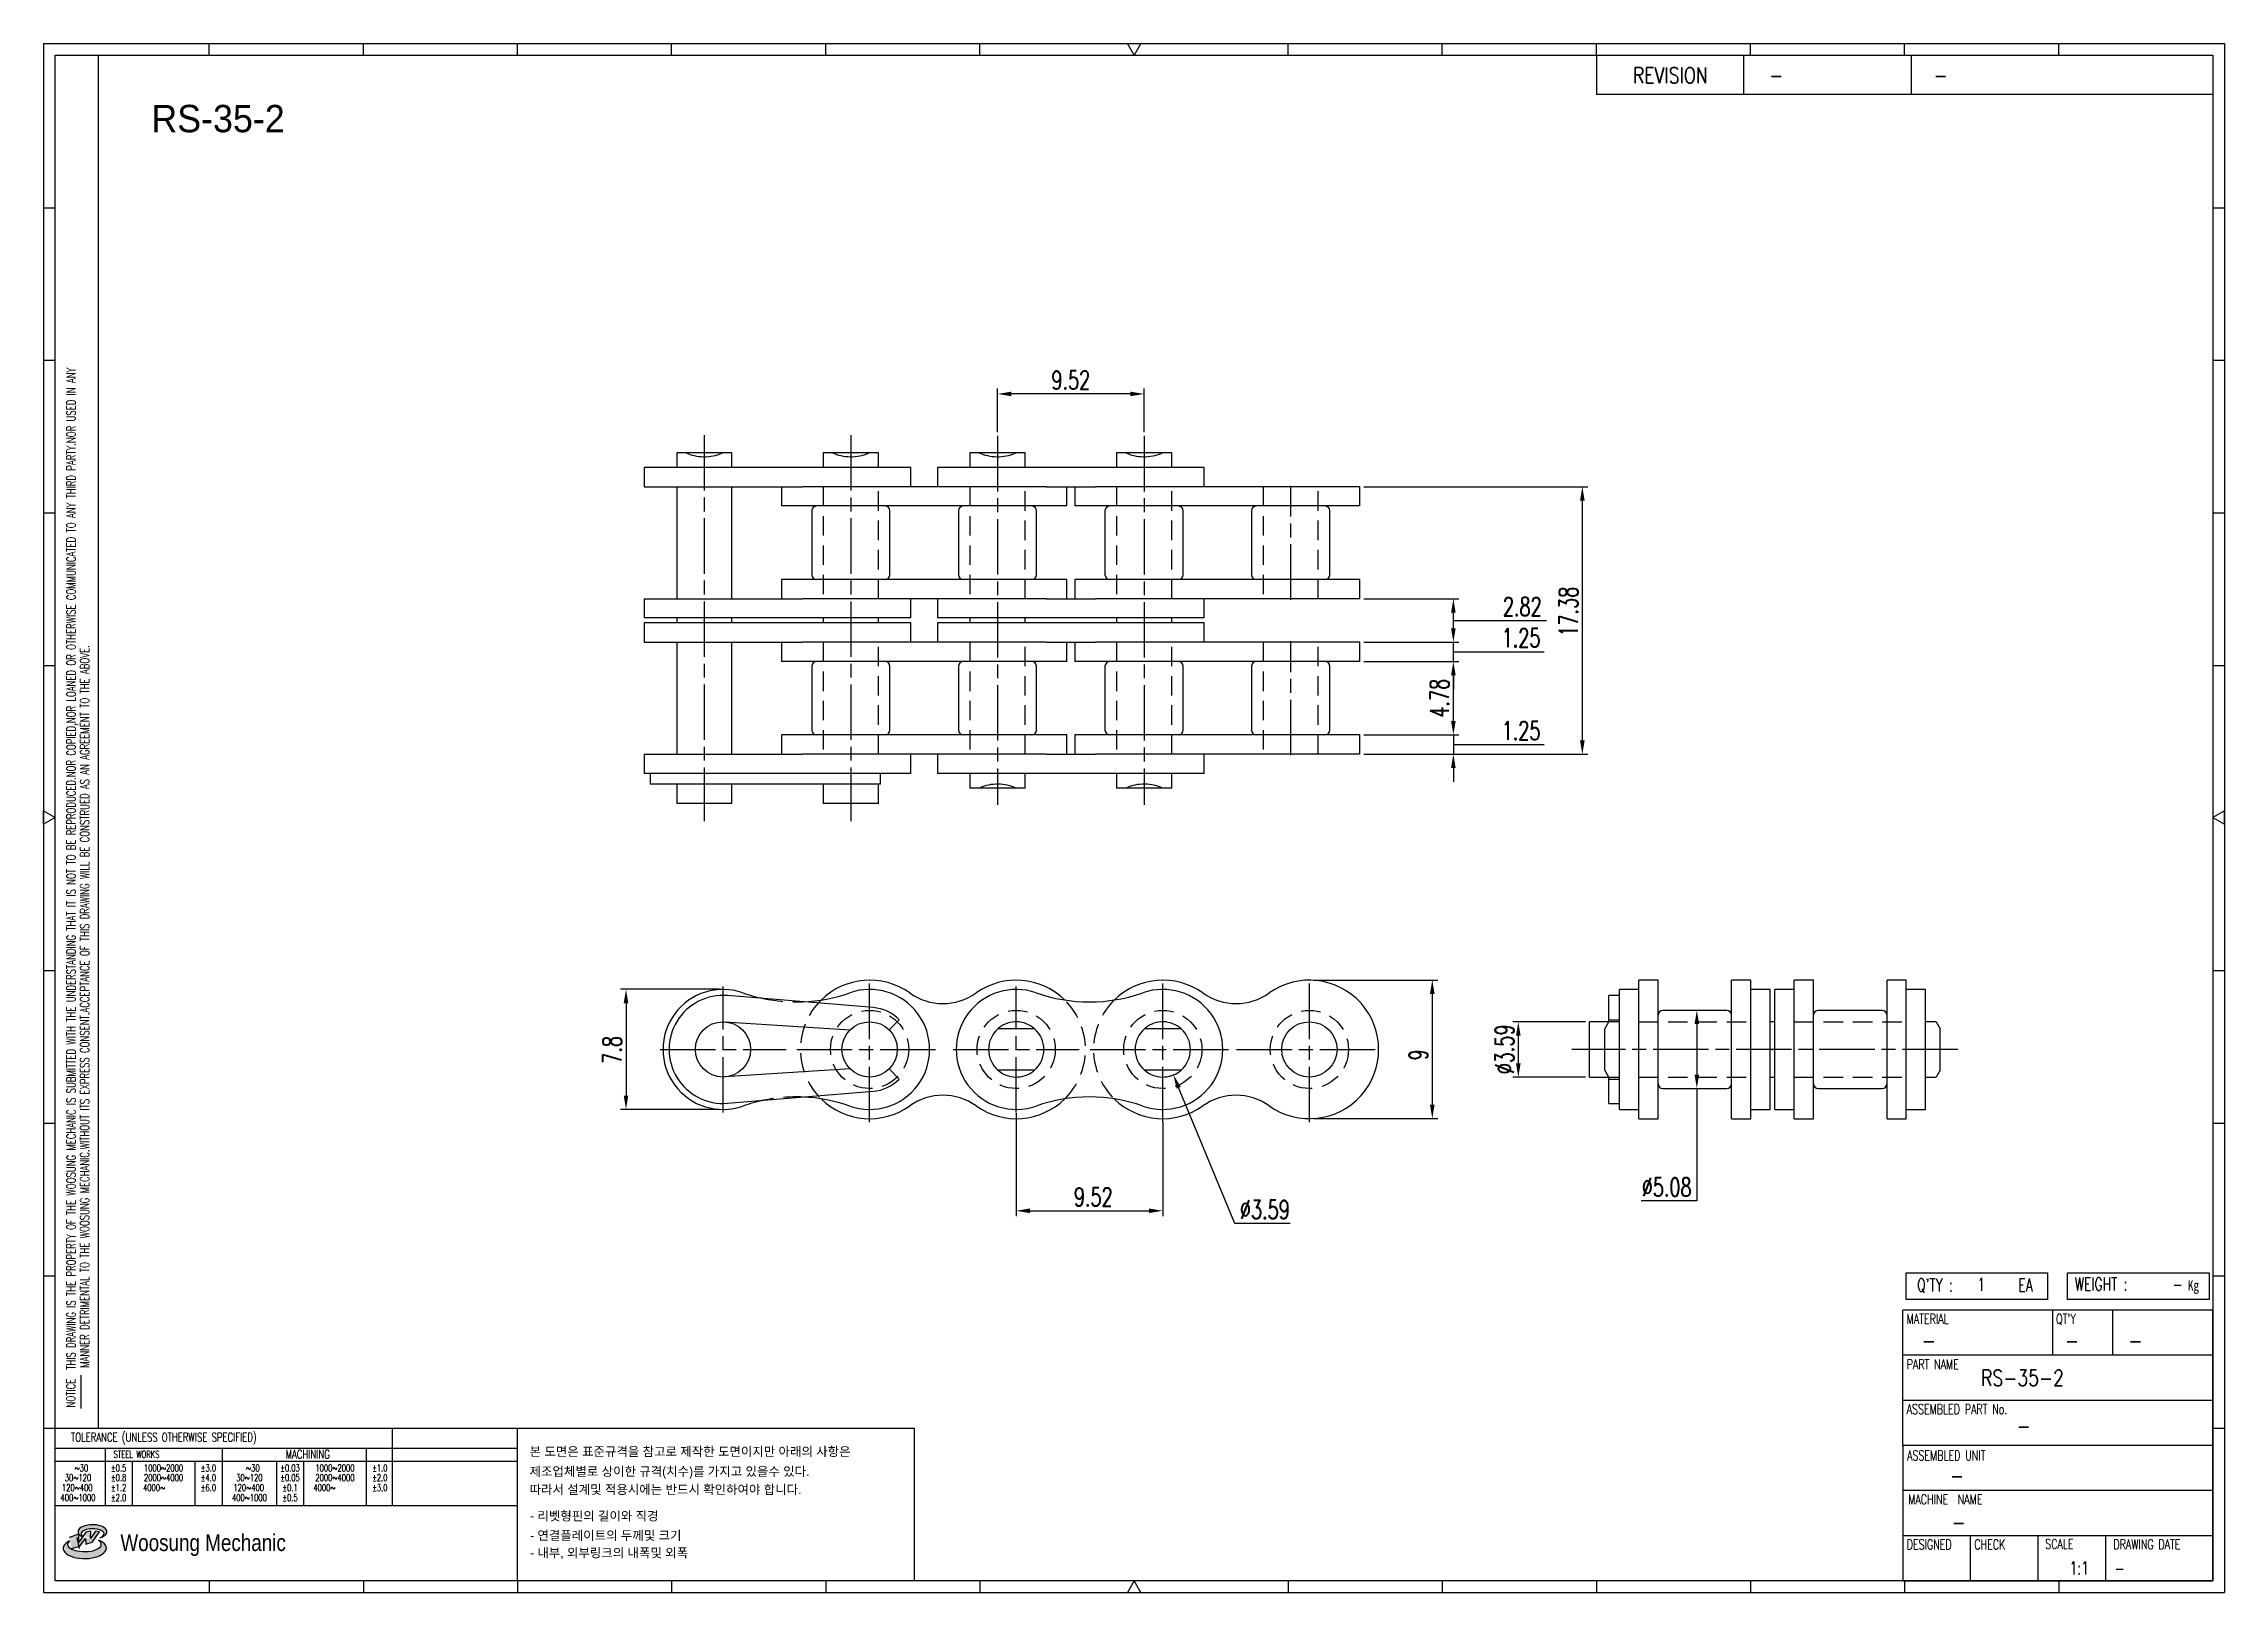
# Model space of a CAD drawing. Header units: millimetres. Extents: x -284 to -142, y -130 to -29.
import ezdxf
from ezdxf.enums import TextEntityAlignment as Align

# ---------------------------------------------------------------- set-up
doc = ezdxf.new("R2010")
doc.units = ezdxf.units.MM
doc.linetypes.add('AM_ISO08W050', pattern=[18, 12, -1.5, 3, -1.5])
doc.linetypes.add('HIDDEN', pattern=[9.525, 6.35, -3.175])
doc.layers.get('Defpoints').update_dxf_attribs({"color": 80})
doc.layers.add('CL1', color=140, linetype='AM_ISO08W050', lineweight=25)
for name, color, linetype in [('HID-01', 2, 'HIDDEN'), ('S-DIM', 7, 'Continuous'), ('TITLE', 7, 'Continuous'), ('도면레이아웃', 7, 'Continuous')]:
    doc.layers.add(name, color=color, linetype=linetype)
doc.styles.add('HAN', font='ROMANS.shx', dxfattribs={"width": 0.7, "bigfont": 'whgtxt.shx'})
doc.styles.add('HKD_ST2', font='romans.shx', dxfattribs={"width": 0.7, "height": 4, "bigfont": '@extfont2.shx'})
doc.styles.add('HSG', font='SIMPLEX.shx', dxfattribs={"width": 0.7, "bigfont": 'HSG.shx'})
doc.styles.add('MtXpl_', font='Gulim.ttf')
doc.styles.add('SLDTEXTSTYLE4', font='arial.ttf', dxfattribs={"width": 0.8})
doc.dimstyles.new('APP0.5', dxfattribs={"dimscale": 0.5, "dimtxt": 2.4, "dimasz": 1.8, "dimexe": 0.7, "dimexo": 0.5, "dimgap": 0.6, "dimtad": 1, "dimtoh": 1, "dimrnd": 0.01, "dimzin": 9, "dimdsep": 46, "dimtxsty": 'HSG', "dimcen": 0, "dimclrd": 1, "dimclre": 1, "dimclrt": 256, "dimazin": 2, "dimtp": 1, "dimtm": 1, "dimtfac": 0.5, "dimtofl": 0, "dimtmove": 0, "dimatfit": 3, "dimfxl": 0, "dimtvp": 1, "dimtolj": 2, "dimlwd": -1, "dimlwe": -1, "dimarcsym": 0})

msp = doc.modelspace()

# ---------------------------------------------------------------- texts
at = {"color": 254, "style": 'MtXpl_'}
msp.add_text('RS-35-2 ', height=1.7791, dxfattribs=at).set_placement((-276.593, -35.034))
at = {"style": 'HAN', "width": 0.8}
msp.add_text('RS-35-2 ', height=1.0265, dxfattribs=at).set_placement((-157.701, -116.492))
at = {"color": 140, "style": 'MtXpl_'}
for s, p in [('본 도면은 표준규격을 참고로 제작한 도면이지만 아래의 사항은', (-252.016, -121.059)), ('제조업체별로 상이한 규격(치수)를 가지고 있을수 있다.', (-252.016, -122.349)), ('따라서 설계및 적용시에는 반드시 확인하여야 합니다.', (-252.016, -123.526)), ('- 리벳형핀의 길이와 직경', (-251.983, -125.247)), ('- 연결플레이트의 두께및 크기', (-251.983, -126.509)), ('- 내부, 외부링크의 내폭및 외폭', (-251.983, -127.642))]:
    msp.add_text(s, height=0.59305, dxfattribs=at).set_placement(p)

# ---------------------------------------------------------------- blocks, each defined once
blk = doc.blocks.new('MAST')
at = {"layer": '도면레이아웃'}
h = blk.add_hatch(color=10, dxfattribs=at)
h.paths.add_polyline_path([(1.544, 35.177), (1.554, 34.966), (1.779, 35.034), (2.054, 35.422), (1.908, 35.446), (1.728, 35.167), (1.741, 35.439), (1.547, 35.405), (1.292, 35.041), (1.295, 35.33), (0.943, 35.208), (1.03, 34.8), (1.336, 34.885)])
edge = h.paths.add_edge_path()
edge.add_ellipse((1.795, 35.421), major_axis=(-0.53, 0), ratio=0.487785, start_angle=122.36065, end_angle=403.39574)
edge.add_line((1.411, 35.244), (1.419, 35.261))
edge.add_ellipse((1.798, 35.344), major_axis=(-0.423, 0), ratio=0.444396, start_angle=131.58977, end_angle=386.19408, ccw=False)
edge = h.paths.add_edge_path()
edge.add_ellipse((1.512, 34.815), major_axis=(-0.793, 0), ratio=0.480113, start_angle=314.67633, end_angle=590.85213)
edge.add_ellipse((1.501, 34.958), major_axis=(-0.62, 0), ratio=0.43311, start_angle=331.7024, end_angle=574.42495, ccw=False)
at = {"color": 140}
for p, q in [((0, 90.118), (80.15, 90.118)), ((0, 90.118), (0, 33.191)), ((80.15, 90.118), (80.15, 33.191)), ((57.068, 89.693), (57.068, 88.246)), ((62.47, 89.693), (62.47, 88.246)), ((68.635, 89.693), (68.635, 88.246)), ((79.725, 88.246), (57.068, 88.246)), ((68.449, 43.961), (68.449, 44.936)), ((68.449, 44.936), (73.654, 44.936)), ((73.654, 44.936), (73.654, 43.961)), ((74.39, 43.961), (74.39, 44.936)), ((74.39, 44.936), (79.595, 44.936)), ((79.595, 44.936), (79.595, 43.961)), ((68.336, 38.59), (68.336, 43.563)), ((79.725, 43.563), (68.336, 43.563)), ((73.654, 43.961), (68.449, 43.961)), ((73.827, 43.563), (73.827, 41.905)), ((79.595, 43.961), (74.39, 43.961)), ((76.037, 43.563), (76.037, 41.905)), ((79.725, 38.59), (79.725, 43.563)), ((79.725, 41.905), (68.336, 41.905)), ((79.725, 40.248), (68.336, 40.248)), ((68.336, 38.59), (68.336, 33.616)), ((79.725, 38.59), (68.336, 38.59)), ((79.725, 33.616), (79.725, 38.59)), ((79.725, 36.932), (68.336, 36.932)), ((79.725, 35.274), (68.336, 35.274)), ((70.822, 33.616), (70.822, 35.274)), ((73.309, 33.616), (73.309, 35.274)), ((75.796, 33.616), (75.796, 35.274)), ((0, 33.191), (80.15, 33.191)), ((68.336, 33.616), (79.725, 33.616))]:
    blk.add_line(p, q, dxfattribs=at)
for p, q in [((6.089, 89.693), (6.089, 90.118)), ((11.753, 89.693), (11.753, 90.118)), ((17.418, 89.693), (17.418, 90.118)), ((23.082, 89.693), (23.082, 90.118)), ((28.746, 89.693), (28.746, 90.118)), ((34.411, 89.693), (34.411, 90.118)), ((45.739, 89.693), (45.739, 90.118)), ((51.404, 89.693), (51.404, 90.118)), ((57.068, 89.693), (57.068, 90.118)), ((62.732, 89.693), (62.732, 90.118)), ((68.397, 89.693), (68.397, 90.118)), ((74.061, 89.693), (74.061, 90.118)), ((0, 84.085), (0.425, 84.085)), ((79.725, 84.085), (80.15, 84.085)), ((0, 78.478), (0.425, 78.478)), ((79.725, 78.478), (80.15, 78.478)), ((0, 72.87), (0.425, 72.87)), ((79.725, 72.87), (80.15, 72.87)), ((0, 67.262), (0.425, 67.262)), ((79.725, 67.262), (80.15, 67.262)), ((0, 56.047), (0.425, 56.047)), ((79.725, 56.047), (80.15, 56.047)), ((0, 50.439), (0.425, 50.439)), ((79.725, 50.439), (80.15, 50.439)), ((0, 44.832), (0.425, 44.832)), ((79.725, 44.832), (80.15, 44.832)), ((1.377, 39.947), (1.377, 41.174)), ((0, 39.224), (0.425, 39.224)), ((79.725, 39.224), (80.15, 39.224)), ((6.089, 33.616), (6.089, 33.191)), ((11.753, 33.616), (11.753, 33.191)), ((17.418, 33.616), (17.418, 33.191)), ((23.082, 33.616), (23.082, 33.191)), ((28.746, 33.616), (28.746, 33.191)), ((34.411, 33.616), (34.411, 33.191)), ((45.739, 33.616), (45.739, 33.191)), ((51.404, 33.616), (51.404, 33.191)), ((57.068, 33.616), (57.068, 33.191)), ((62.732, 33.616), (62.732, 33.191)), ((68.397, 33.616), (68.397, 33.191)), ((74.061, 33.616), (74.061, 33.191))]:
    blk.add_line(p, q)
at = {"color": 2}
for p, q in [((2.017, 39.224), (2.017, 89.693)), ((0.425, 39.224), (17.418, 39.224)), ((0.425, 38.487), (17.418, 38.487)), ((2.257, 38.487), (2.257, 36.382)), ((6.557, 38.5), (6.557, 36.382)), ((11.857, 38.487), (11.857, 36.382)), ((12.816, 39.224), (12.816, 36.382)), ((17.418, 33.616), (17.418, 39.224)), ((0.425, 38.012), (17.418, 38.012)), ((3.257, 38.012), (3.257, 36.382)), ((5.557, 38.012), (5.557, 36.382)), ((8.557, 38.012), (8.557, 36.382)), ((9.557, 38.026), (9.557, 36.382)), ((0.425, 36.382), (17.418, 36.382))]:
    blk.add_line(p, q, dxfattribs=at)
for points in [[(40.075, 89.693), (39.83, 90.118), (40.32, 90.118)], [(0.425, 61.679), (0, 61.433), (0, 61.924)], [(79.725, 61.679), (80.15, 61.433), (80.15, 61.924)], [(40.075, 33.616), (39.83, 33.191), (40.32, 33.191)]]:
    blk.add_lwpolyline(points, close=True)
at = {"color": 140}
blk.add_lwpolyline([(0.425, 89.693), (79.725, 89.693), (79.725, 33.616), (0.425, 33.616)], close=True, dxfattribs=at)
at = {"layer": '도면레이아웃'}
for p, q in [((1.295, 35.33), (0.943, 35.208)), ((1.547, 35.405), (1.292, 35.041)), ((1.292, 35.041), (1.295, 35.33)), ((1.741, 35.439), (1.547, 35.405)), ((1.908, 35.446), (1.728, 35.167)), ((1.728, 35.167), (1.741, 35.439)), ((1.779, 35.034), (2.054, 35.422)), ((2.054, 35.422), (1.908, 35.446)), ((1.03, 34.8), (1.336, 34.885)), ((1.224, 35.208), (1.311, 34.8)), ((1.224, 35.208), (1.224, 35.208)), ((1.336, 34.885), (1.544, 35.177)), ((1.419, 35.261), (1.411, 35.244)), ((1.544, 35.177), (1.554, 34.966)), ((1.554, 34.966), (1.779, 35.034))]:
    blk.add_line(p, q, dxfattribs=at)
for centre, major_axis, ratio, start_param, end_param in [((1.795, 35.421), (-0.53, 0), 0.487785, 2.135596, 7.040584), ((1.798, 35.344), (-0.423, 0), 0.444396, 2.296675, 6.740358), ((1.512, 34.815), (-0.793, 0), 0.480113, 5.492138, 10.312315), ((1.501, 34.958), (-0.62, 0), 0.43311, 5.789299, 10.025607)]:
    blk.add_ellipse(centre, major_axis=major_axis, ratio=ratio, start_param=start_param, end_param=end_param, dxfattribs=at)
for s, height, style, width, p in [('REVISION', 0.5806, 'HAN', 0.8, (58.415, 88.664)), ('-', 0.581, 'HAN', 0.8, (63.426, 88.664)), ('-', 0.581, 'HAN', 0.8, (69.468, 88.664)), ("Q'TY : ", 0.4746, 'HKD_ST2', 0.7, (68.857, 44.253)), ('1', 0.475, 'HKD_ST2', 0.7, (71.071, 44.275)), ('EA', 0.4746, 'HKD_ST2', 0.7, (72.578, 44.253)), ('WEIGHT : ', 0.4746, 'HKD_ST2', 0.7, (74.65, 44.286)), ('-', 0.581, 'HAN', 0.8, (69.029, 42.157)), ('-', 0.581, 'HAN', 0.8, (74.289, 42.157)), ('-', 0.581, 'HAN', 0.8, (76.623, 42.157)), ('-', 0.581, 'HAN', 0.8, (72.515, 39.013)), ('-', 0.581, 'HAN', 0.8, (70.067, 37.189)), ('-', 0.581, 'HAN', 0.8, (70.126, 35.48)), ('1:1', 0.4746, 'HKD_ST2', 0.7, (74.458, 33.848)), ('-', 0.475, 'HKD_ST2', 0.7, (76.112, 33.837))]:
    blk.add_text(s, height=height, dxfattribs=dict(style=style, width=width)).set_placement(p)
at = {"color": 6, "style": 'HKD_ST2', "width": 0.7}
for s, p in [(' THIS DRAWING IS THE PROPERTY OF THE WOOSUNG MECHANIC IS SUBMITTED WITH THE UNDERSTANDING THAT IT IS NOT TO BE REPRODUCED.NOR COPIED,NOR LOANED OR OTHERWISE COMMUNICATED TO ANY THIRD PARTY.NOR USED IN ANY', (1.173, 41.217)), ('MANNER DETRIMENTAL TO THE WOOSUNG MECHANIC.WITHOUT ITS EXPRESS CONSENT.ACCEPTANCE OF THIS DRAWING WILL BE CONSTRUED AS AN AGREEMENT TO THE ABOVE.', (1.672, 41.447))]:
    blk.add_text(s, height=0.326266, rotation=90, dxfattribs=at).set_placement(p)
at = {"style": 'HKD_ST2', "width": 0.7}
blk.add_text('-', height=0.475, dxfattribs=at).set_placement((78.613, 44.286), align=Align.RIGHT)
at = {"color": 254, "style": 'HKD_ST2', "width": 0.7}
for s, height, p in [('MATERIAL', 0.3651, (68.474, 43.425)), ("QT'Y", 0.3651, (73.965, 43.425)), ('PART NAME', 0.3651, (68.474, 41.756)), ('ASSEMBLED PART No.', 0.36511, (68.474, 40.109)), ('ASSEMBLED UNIT', 0.36511, (68.49, 38.408)), ('MACHINE  NAME', 0.36511, (68.532, 36.794)), ('DESIGNED', 0.3651, (68.474, 35.136)), ('CHECK', 0.3651, (70.961, 35.136)), ('SCALE', 0.3651, (73.566, 35.153)), ('DRAWING DATE', 0.36511, (76.071, 35.141))]:
    blk.add_text(s, height=height, dxfattribs=at).set_placement(p, align=Align.TOP_LEFT)
at = {"style": 'HKD_ST2', "width": 0.7}
blk.add_text('NOTICE', height=0.3263, rotation=90, dxfattribs=at).set_placement((1.163, 39.988))
blk.add_text('TOLERANCE (UNLESS OTHERWISE SPECIFIED)', height=0.32627, dxfattribs=at).set_placement((4.417, 38.896), align=Align.MIDDLE_CENTER)
at = {"color": 4, "style": 'HKD_ST2', "width": 0.7}
for s, height, p in [('%%12630', 0.261, (1.389, 37.762)), ('1000%%1262000', 0.26101, (4.407, 37.762)), ('%%12630', 0.261, (7.689, 37.762)), ('1000%%1262000', 0.26101, (10.707, 37.762)), ('120%%126400', 0.26101, (1.237, 37.045)), ('30%%126120', 0.261, (1.263, 37.411)), ('4000%%126', 0.261, (4.061, 37.045)), ('2000%%1264000', 0.26101, (4.407, 37.411)), ('120%%126400', 0.26101, (7.537, 37.045)), ('30%%126120', 0.261, (7.563, 37.411)), ('4000%%126', 0.261, (10.321, 37.045)), ('2000%%1264000', 0.26101, (10.707, 37.411)), ('400%%1261000', 0.26101, (1.263, 36.67)), ('400%%1261000', 0.26101, (7.563, 36.67))]:
    blk.add_text(s, height=height, dxfattribs=at).set_placement(p, align=Align.MIDDLE_CENTER)
for s, height, p in [('%%P0.5', 0.261, (2.757, 37.762)), ('STEEL WORKS', 0.26101, (3.416, 38.268)), ('%%P3.0', 0.261, (6.057, 37.762)), ('%%P0.03', 0.261, (9.057, 37.762)), ('MACHINING', 0.3263, (9.707, 38.27)), ('%%P1.0', 0.261, (12.357, 37.762)), ('%%P0.8', 0.261, (2.757, 37.411)), ('%%P1.2', 0.261, (2.757, 37.045)), ('%%P4.0', 0.261, (6.057, 37.411)), ('%%P6.0', 0.261, (6.057, 37.045)), ('%%P0.05', 0.261, (9.057, 37.411)), ('%%P0.1', 0.261, (9.057, 37.045)), ('%%P2.0', 0.261, (12.357, 37.411)), ('%%P3.0', 0.261, (12.357, 37.045)), ('%%P2.0', 0.261, (2.757, 36.67)), ('%%P0.5', 0.261, (9.057, 36.67))]:
    blk.add_text(s, height=height, dxfattribs=at).set_placement(p, align=Align.MIDDLE)
at = {"color": 1, "style": 'SLDTEXTSTYLE4', "width": 0.8}
blk.add_text('Woosung Mechanic', height=0.61957, dxfattribs=at).set_placement((2.822, 34.711))
at = {"layer": 'TITLE', "width": 0.8}
blk.add_text('Kg', height=0.3789, dxfattribs=at).set_placement((78.807, 44.286))
blk = doc.blocks.new('*D3')
at = {"layer": 'Defpoints', "color": 0, "transparency": 16777216}
for p in [(-198.06, -69.42), (-191.99, -69.42), (-198.06, -74.2)]:
    blk.add_point(p, dxfattribs=at)
at = {"layer": 'S-DIM', "color": 1, "transparency": 16777216}
for p, q in [((-197.81, -69.42), (-191.64, -69.42)), ((-191.99, -73.3), (-191.99, -70.32)), ((-197.81, -74.2), (-191.64, -74.2))]:
    blk.add_line(p, q, dxfattribs=at)
for points in [[(-192.14, -70.32), (-191.84, -70.32), (-191.99, -69.42)], [(-192.14, -73.3), (-191.84, -73.3), (-191.99, -74.2)]]:
    blk.add_solid(points, dxfattribs=at)
at = {"layer": 'S-DIM', "transparency": 16777216, "insert": (-192.89, -71.81), "char_height": 1.2, "attachment_point": 5, "rotation": 90, "style": 'HSG'}
blk.add_mtext('\\A2;4.78', dxfattribs=at)
blk = doc.blocks.new('*D4')
at = {"layer": 'Defpoints', "color": 0, "transparency": 16777216}
for p in [(-198.06, -68.17), (-198.06, -69.42), (-191.99, -68.17)]:
    blk.add_point(p, dxfattribs=at)
at = {"layer": 'S-DIM', "color": 1, "transparency": 16777216}
for p, q in [((-191.99, -67.27), (-191.99, -66.37)), ((-197.81, -68.17), (-191.64, -68.17)), ((-197.81, -69.42), (-191.64, -69.42)), ((-191.99, -69.42), (-191.99, -68.17)), ((-191.99, -68.79), (-189.09, -68.79)), ((-189.09, -68.79), (-186.09, -68.79)), ((-191.99, -70.32), (-191.99, -71.22))]:
    blk.add_line(p, q, dxfattribs=at)
for points in [[(-192.14, -67.27), (-191.84, -67.27), (-191.99, -68.17)], [(-192.14, -70.32), (-191.84, -70.32), (-191.99, -69.42)]]:
    blk.add_solid(points, dxfattribs=at)
at = {"layer": 'S-DIM', "transparency": 16777216, "insert": (-187.59, -67.89), "char_height": 1.2, "attachment_point": 5, "style": 'HSG'}
blk.add_mtext('\\A2;1.25', dxfattribs=at)
blk = doc.blocks.new('*D5')
at = {"layer": 'Defpoints', "color": 0, "transparency": 16777216}
for p in [(-198.06, -65.35), (-191.99, -65.35), (-198.06, -68.17)]:
    blk.add_point(p, dxfattribs=at)
at = {"layer": 'S-DIM', "color": 1, "transparency": 16777216}
for p, q in [((-197.81, -65.35), (-191.64, -65.35)), ((-191.99, -67.27), (-191.99, -66.25)), ((-191.99, -66.76), (-189.09, -66.76)), ((-189.09, -66.76), (-185.93, -66.76)), ((-197.81, -68.17), (-191.64, -68.17))]:
    blk.add_line(p, q, dxfattribs=at)
for points in [[(-192.14, -66.25), (-191.84, -66.25), (-191.99, -65.35)], [(-192.14, -67.27), (-191.84, -67.27), (-191.99, -68.17)]]:
    blk.add_solid(points, dxfattribs=at)
at = {"layer": 'S-DIM', "transparency": 16777216, "insert": (-187.51, -65.86), "char_height": 1.2, "attachment_point": 5, "style": 'HSG'}
blk.add_mtext('\\A2;2.82', dxfattribs=at)
blk = doc.blocks.new('*D2')
at = {"layer": 'Defpoints', "color": 0, "transparency": 16777216}
for p in [(-198.06, -74.2), (-198.06, -75.45), (-191.99, -75.45)]:
    blk.add_point(p, dxfattribs=at)
at = {"layer": 'S-DIM', "color": 1, "transparency": 16777216}
for p, q in [((-191.99, -73.3), (-191.99, -72.4)), ((-197.81, -74.2), (-191.64, -74.2)), ((-191.99, -74.2), (-191.99, -75.45)), ((-191.99, -74.82), (-189.09, -74.82)), ((-189.09, -74.82), (-186.09, -74.82)), ((-197.81, -75.45), (-191.64, -75.45)), ((-191.99, -76.35), (-191.99, -77.25))]:
    blk.add_line(p, q, dxfattribs=at)
for points in [[(-192.14, -73.3), (-191.84, -73.3), (-191.99, -74.2)], [(-192.14, -76.35), (-191.84, -76.35), (-191.99, -75.45)]]:
    blk.add_solid(points, dxfattribs=at)
at = {"layer": 'S-DIM', "transparency": 16777216, "insert": (-187.59, -73.92), "char_height": 1.2, "attachment_point": 5, "style": 'HSG'}
blk.add_mtext('\\A2;1.25', dxfattribs=at)
blk = doc.blocks.new('*D6')
at = {"layer": 'Defpoints', "color": 0, "transparency": 16777216}
for p in [(-198.06, -58.07), (-198.06, -75.45), (-183.61, -75.45)]:
    blk.add_point(p, dxfattribs=at)
at = {"layer": 'S-DIM', "color": 1, "transparency": 16777216}
for p, q in [((-197.81, -58.07), (-183.26, -58.07)), ((-183.61, -58.97), (-183.61, -74.55)), ((-197.81, -75.45), (-183.26, -75.45))]:
    blk.add_line(p, q, dxfattribs=at)
for points in [[(-183.76, -58.97), (-183.46, -58.97), (-183.61, -58.07)], [(-183.76, -74.55), (-183.46, -74.55), (-183.61, -75.45)]]:
    blk.add_solid(points, dxfattribs=at)
at = {"layer": 'S-DIM', "transparency": 16777216, "insert": (-184.51, -66.19), "char_height": 1.2, "attachment_point": 5, "rotation": 90, "style": 'HSG'}
blk.add_mtext('\\A2;17.38', dxfattribs=at)
blk = doc.blocks.new('*D7')
at = {"layer": 'Defpoints', "color": 0, "transparency": 16777216}
for p in [(-221.61, -52.04), (-221.61, -54.77), (-212.09, -54.77)]:
    blk.add_point(p, dxfattribs=at)
at = {"layer": 'S-DIM', "color": 1, "transparency": 16777216}
for p, q in [((-221.61, -54.52), (-221.61, -51.69)), ((-212.99, -52.04), (-220.71, -52.04)), ((-212.09, -54.52), (-212.09, -51.69))]:
    blk.add_line(p, q, dxfattribs=at)
for points in [[(-220.71, -51.89), (-220.71, -52.19), (-221.61, -52.04)], [(-212.99, -51.89), (-212.99, -52.19), (-212.09, -52.04)]]:
    blk.add_solid(points, dxfattribs=at)
at = {"layer": 'S-DIM', "transparency": 16777216, "insert": (-216.85, -51.14), "char_height": 1.2, "attachment_point": 5, "style": 'HSG'}
blk.add_mtext('\\A2;9.52', dxfattribs=at)
blk = doc.blocks.new('*D8')
at = {"layer": 'Defpoints', "color": 0, "transparency": 16777216}
for p in [(-220.4, -98.53), (-210.87, -99.13), (-210.87, -105.12)]:
    blk.add_point(p, dxfattribs=at)
at = {"layer": 'S-DIM', "color": 1, "transparency": 16777216}
for p, q in [((-220.4, -98.78), (-220.4, -105.47)), ((-210.87, -99.38), (-210.87, -105.47)), ((-219.5, -105.12), (-211.77, -105.12))]:
    blk.add_line(p, q, dxfattribs=at)
for points in [[(-219.5, -104.97), (-219.5, -105.27), (-220.4, -105.12)], [(-211.77, -104.97), (-211.77, -105.27), (-210.87, -105.12)]]:
    blk.add_solid(points, dxfattribs=at)
at = {"layer": 'S-DIM', "transparency": 16777216, "insert": (-215.39, -104.22), "char_height": 1.2, "attachment_point": 5, "style": 'HSG'}
blk.add_mtext('\\A2;9.52', dxfattribs=at)
blk = doc.blocks.new('*D9')
at = {"layer": 'Defpoints', "color": 0, "transparency": 16777216}
for p in [(-239.45, -90.73), (-245.75, -98.53), (-239.45, -98.53)]:
    blk.add_point(p, dxfattribs=at)
at = {"layer": 'S-DIM', "color": 1, "transparency": 16777216}
for p, q in [((-239.7, -90.73), (-246.1, -90.73)), ((-245.75, -91.63), (-245.75, -97.63)), ((-239.7, -98.53), (-246.1, -98.53))]:
    blk.add_line(p, q, dxfattribs=at)
for points in [[(-245.9, -91.63), (-245.6, -91.63), (-245.75, -90.73)], [(-245.9, -97.63), (-245.6, -97.63), (-245.75, -98.53)]]:
    blk.add_solid(points, dxfattribs=at)
at = {"layer": 'S-DIM', "transparency": 16777216, "insert": (-246.65, -94.67), "char_height": 1.2, "attachment_point": 5, "rotation": 90, "style": 'HSG'}
blk.add_mtext('\\A2;7.8', dxfattribs=at)
blk = doc.blocks.new('*D10')
at = {"layer": 'Defpoints', "color": 0, "transparency": 16777216}
for p in [(-201.35, -90.13), (-201.35, -99.13), (-193.36, -99.13)]:
    blk.add_point(p, dxfattribs=at)
at = {"layer": 'S-DIM', "color": 1, "transparency": 16777216}
for p, q in [((-201.1, -90.13), (-193.01, -90.13)), ((-193.36, -91.03), (-193.36, -98.23)), ((-201.1, -99.13), (-193.01, -99.13))]:
    blk.add_line(p, q, dxfattribs=at)
for points in [[(-193.51, -91.03), (-193.21, -91.03), (-193.36, -90.13)], [(-193.51, -98.23), (-193.21, -98.23), (-193.36, -99.13)]]:
    blk.add_solid(points, dxfattribs=at)
at = {"layer": 'S-DIM', "transparency": 16777216, "insert": (-194.26, -94.99), "char_height": 1.2, "attachment_point": 5, "rotation": 90, "style": 'HSG'}
blk.add_mtext('\\A2;9', dxfattribs=at)
blk = doc.blocks.new('*D11')
at = {"layer": 'Defpoints', "color": 0, "transparency": 16777216}
for p in [(-183.15, -92.84), (-187.77, -96.43), (-183.15, -96.43)]:
    blk.add_point(p, dxfattribs=at)
at = {"layer": 'S-DIM', "color": 1, "transparency": 16777216}
for p, q in [((-183.4, -92.84), (-188.12, -92.84)), ((-187.77, -93.74), (-187.77, -95.53)), ((-183.4, -96.43), (-188.12, -96.43))]:
    blk.add_line(p, q, dxfattribs=at)
for points in [[(-187.92, -93.74), (-187.62, -93.74), (-187.77, -92.84)], [(-187.92, -95.53), (-187.62, -95.53), (-187.77, -96.43)]]:
    blk.add_solid(points, dxfattribs=at)
at = {"layer": 'S-DIM', "transparency": 16777216, "insert": (-188.67, -94.63), "char_height": 1.2, "attachment_point": 5, "rotation": 90, "style": 'HSG'}
blk.add_mtext('\\A2;%%c3.59', dxfattribs=at)
blk = doc.blocks.new('*D12')
at = {"layer": 'Defpoints', "color": 0, "transparency": 16777216}
for p in [(-176.3, -92.09), (-176.3, -97.17), (-176.17, -97.17)]:
    blk.add_point(p, dxfattribs=at)
at = {"layer": 'S-DIM', "color": 1, "transparency": 16777216}
for p, q in [((-176.05, -92.09), (-175.82, -92.09)), ((-176.17, -92.99), (-176.17, -96.27)), ((-176.17, -97.17), (-176.17, -104.48)), ((-176.05, -97.17), (-175.82, -97.17)), ((-176.17, -104.48), (-179.79, -104.48))]:
    blk.add_line(p, q, dxfattribs=at)
for points in [[(-176.32, -92.99), (-176.02, -92.99), (-176.17, -92.09)], [(-176.32, -96.27), (-176.02, -96.27), (-176.17, -97.17)]]:
    blk.add_solid(points, dxfattribs=at)
at = {"layer": 'S-DIM', "transparency": 16777216, "insert": (-178.13, -103.58), "char_height": 1.2, "attachment_point": 5, "style": 'HSG'}
blk.add_mtext('\\A2;%%c5.08', dxfattribs=at)
blk = doc.blocks.new('*D13')
at = {"layer": 'Defpoints', "color": 0, "transparency": 16777216}
for p in [(-211.56, -92.98), (-210.18, -96.29)]:
    blk.add_point(p, dxfattribs=at)
at = {"layer": 'S-DIM', "color": 1, "transparency": 16777216}
for p, q in [((-206.18, -105.94), (-209.84, -97.12)), ((-202.6, -105.94), (-206.18, -105.94))]:
    blk.add_line(p, q, dxfattribs=at)
blk.add_arc((-210.87, -94.63), 1.8, 281.3783, 303.4297, dxfattribs=at)
blk.add_solid([(-209.7, -97.07), (-209.98, -97.18), (-210.18, -96.29)], dxfattribs=at)
at = {"layer": 'S-DIM', "transparency": 16777216, "insert": (-204.24, -105.04), "char_height": 1.2, "attachment_point": 5, "style": 'HSG'}
blk.add_mtext('\\A2;∅3.59', dxfattribs=at)

# ---------------------------------------------------------------- dimensions: what is measured, and where the dimension line sits
at = {"layer": 'S-DIM'}
for base, p1, p2, picture, middle in [((-221.611971975, -52.041341337), (-212.086971975, -54.768828669), (-221.611971975, -54.768828669), '*D7', (-216.849379557, -52.041341337)), ((-210.870924586, -105.117132627), (-220.395924586, -98.534918833), (-210.870924586, -99.134918833), '*D8', (-215.389182641, -105.117132627))]:
    dim = msp.add_linear_dim(base=base, p1=p1, p2=p2, dimstyle='APP0.5', dxfattribs=at)
    dim.commit()
    dim.dimension.update_dxf_attribs({"geometry": picture, "text_midpoint": middle, "dimtype": 128})
for base, p1, p2, picture, middle in [((-183.609, -75.449), (-198.062, -58.069), (-198.062, -75.449), '*D6', (-183.609, -66.186)), ((-193.356, -99.135), (-201.346, -90.135), (-201.346, -99.135), '*D10', (-193.356, -94.987)), ((-245.753, -98.535), (-239.446, -90.735), (-239.446, -98.535), '*D9', (-245.753, -94.673))]:
    dim = msp.add_linear_dim(base=base, p1=p1, p2=p2, angle=90, dimstyle='APP0.5', dxfattribs=at)
    dim.commit()
    dim.dimension.update_dxf_attribs({"geometry": picture, "text_midpoint": middle, "dimtype": 128})
for base, p1, p2, angle, picture, middle in [((-191.99, -65.349), (-198.062, -68.169), (-198.062, -65.349), 90, '*D5', (-188.79, -65.859)), ((-191.99, -68.169), (-198.062, -69.419), (-198.062, -68.169), 90, '*D4', (-188.79, -67.894)), ((-191.99, -69.419), (-198.062, -74.199), (-198.062, -69.419), 90, '*D3', (-192.89, -71.809)), ((-191.99, -75.449), (-198.062, -74.199), (-198.062, -75.449), 270, '*D2', (-188.79, -73.924))]:
    dim = msp.add_linear_dim(base=base, p1=p1, p2=p2, angle=angle, dimstyle='APP0.5', override={"dimtmove": 1}, dxfattribs=at)
    dim.commit()
    dim.dimension.update_dxf_attribs({"geometry": picture, "text_midpoint": middle})
for base, p1, p2, picture, middle in [((-176.167, -97.175), (-176.303, -92.095), (-176.303, -97.175), '*D12', (-178.127, -104.484)), ((-187.768, -96.43), (-183.153, -92.84), (-183.153, -96.43), '*D11', (-187.768, -94.635))]:
    dim = msp.add_linear_dim(base=base, p1=p1, p2=p2, angle=90, text='%%c<>', dimstyle='APP0.5', dxfattribs=at)
    dim.commit()
    dim.dimension.update_dxf_attribs({"geometry": picture, "text_midpoint": middle, "dimtype": 128})
dim = msp.add_diameter_dim_2p(p1=(-211.559, -92.977), p2=(-210.183, -96.293), dimstyle='APP0.5', dxfattribs=at)
dim.commit()
dim.dimension.update_dxf_attribs({"geometry": '*D13', "text_midpoint": (-204.235, -105.943), "dimtype": 131})

# ---------------------------------------------------------------- linework, layer by layer
for p, q in [((-242.457, -55.859), (-242.457, -56.819)), ((-238.867, -55.859), (-242.457, -55.859)), ((-241.849, -55.859), (-241.727, -55.916)), ((-241.727, -55.916), (-241.597, -55.966)), ((-241.597, -55.966), (-241.46, -56.01)), ((-241.46, -56.01), (-241.317, -56.046)), ((-241.317, -56.046), (-241.169, -56.076)), ((-241.169, -56.076), (-241.017, -56.097)), ((-241.017, -56.097), (-240.862, -56.111)), ((-240.862, -56.111), (-240.706, -56.118)), ((-240.706, -56.118), (-240.55, -56.116)), ((-240.55, -56.116), (-240.394, -56.106)), ((-240.394, -56.106), (-240.24, -56.089)), ((-240.24, -56.089), (-240.09, -56.064)), ((-240.09, -56.064), (-239.944, -56.031)), ((-239.944, -56.031), (-239.803, -55.992)), ((-239.803, -55.992), (-239.669, -55.945)), ((-239.669, -55.945), (-239.542, -55.892)), ((-239.542, -55.892), (-239.475, -55.859)), ((-238.867, -56.819), (-238.867, -55.859)), ((-232.932, -55.859), (-232.932, -56.819)), ((-229.342, -55.859), (-232.932, -55.859)), ((-232.324, -55.859), (-232.202, -55.916)), ((-232.202, -55.916), (-232.072, -55.966)), ((-232.072, -55.966), (-231.935, -56.01)), ((-231.935, -56.01), (-231.792, -56.046)), ((-231.792, -56.046), (-231.644, -56.076)), ((-231.644, -56.076), (-231.492, -56.097)), ((-231.492, -56.097), (-231.337, -56.111)), ((-231.337, -56.111), (-231.181, -56.118)), ((-231.181, -56.118), (-231.025, -56.116)), ((-231.025, -56.116), (-230.869, -56.106)), ((-230.869, -56.106), (-230.715, -56.089)), ((-230.715, -56.089), (-230.565, -56.064)), ((-230.565, -56.064), (-230.419, -56.031)), ((-230.419, -56.031), (-230.278, -55.992)), ((-230.278, -55.992), (-230.144, -55.945)), ((-230.144, -55.945), (-230.017, -55.892)), ((-230.017, -55.892), (-229.95, -55.859)), ((-229.342, -56.819), (-229.342, -55.859)), ((-223.407, -55.859), (-223.407, -56.819)), ((-219.817, -55.859), (-223.407, -55.859)), ((-222.799, -55.859), (-222.677, -55.916)), ((-222.677, -55.916), (-222.547, -55.966)), ((-222.547, -55.966), (-222.41, -56.01)), ((-222.41, -56.01), (-222.267, -56.046)), ((-222.267, -56.046), (-222.119, -56.076)), ((-222.119, -56.076), (-221.967, -56.097)), ((-221.967, -56.097), (-221.812, -56.111)), ((-221.812, -56.111), (-221.656, -56.118)), ((-221.656, -56.118), (-221.5, -56.116)), ((-221.5, -56.116), (-221.344, -56.106)), ((-221.344, -56.106), (-221.19, -56.089)), ((-221.19, -56.089), (-221.04, -56.064)), ((-221.04, -56.064), (-220.894, -56.031)), ((-220.894, -56.031), (-220.753, -55.992)), ((-220.753, -55.992), (-220.619, -55.945)), ((-220.619, -55.945), (-220.492, -55.892)), ((-220.492, -55.892), (-220.425, -55.859)), ((-219.817, -56.819), (-219.817, -55.859)), ((-213.882, -55.859), (-213.882, -56.819)), ((-210.292, -55.859), (-213.882, -55.859)), ((-213.274, -55.859), (-213.152, -55.916)), ((-213.152, -55.916), (-213.022, -55.966)), ((-213.022, -55.966), (-212.885, -56.01)), ((-212.885, -56.01), (-212.742, -56.046)), ((-212.742, -56.046), (-212.594, -56.076)), ((-212.594, -56.076), (-212.442, -56.097)), ((-212.442, -56.097), (-212.287, -56.111)), ((-212.287, -56.111), (-212.131, -56.118)), ((-212.131, -56.118), (-211.975, -56.116)), ((-211.975, -56.116), (-211.819, -56.106)), ((-211.819, -56.106), (-211.665, -56.089)), ((-211.665, -56.089), (-211.515, -56.064)), ((-211.515, -56.064), (-211.369, -56.031)), ((-211.369, -56.031), (-211.228, -55.992)), ((-211.228, -55.992), (-211.094, -55.945)), ((-211.094, -55.945), (-210.967, -55.892)), ((-210.967, -55.892), (-210.9, -55.859)), ((-210.292, -56.819), (-210.292, -55.859)), ((-227.237, -56.819), (-244.562, -56.819)), ((-244.562, -56.819), (-244.562, -58.069)), ((-244.562, -58.069), (-234.289, -58.069)), ((-242.457, -58.069), (-242.457, -65.349)), ((-238.867, -65.349), (-238.867, -58.069)), ((-235.637, -58.069), (-235.637, -59.319)), ((-218.46, -58.069), (-234.289, -58.069)), ((-227.237, -58.069), (-227.237, -56.819)), ((-208.187, -56.819), (-225.512, -56.819)), ((-225.512, -56.819), (-225.512, -58.069)), ((-218.46, -58.069), (-215.239, -58.069)), ((-217.112, -59.319), (-217.112, -58.069)), ((-216.587, -58.069), (-216.587, -59.319)), ((-198.062, -58.069), (-215.239, -58.069)), ((-208.187, -58.069), (-208.187, -56.819)), ((-198.062, -59.319), (-198.062, -58.069)), ((-217.112, -59.319), (-235.637, -59.319)), ((-198.062, -59.319), (-216.587, -59.319)), ((-233.677, -59.634), (-233.677, -63.784)), ((-228.597, -63.784), (-228.597, -59.634)), ((-224.152, -59.634), (-224.152, -63.784)), ((-219.072, -63.784), (-219.072, -59.634)), ((-214.627, -59.634), (-214.627, -63.784)), ((-209.547, -63.784), (-209.547, -59.634)), ((-205.102, -59.634), (-205.102, -63.784)), ((-200.022, -63.784), (-200.022, -59.634)), ((-235.637, -64.099), (-235.637, -65.349)), ((-217.112, -64.099), (-235.637, -64.099)), ((-217.112, -65.349), (-217.112, -64.099)), ((-216.587, -64.099), (-216.587, -65.349)), ((-198.062, -64.099), (-216.587, -64.099)), ((-198.062, -65.349), (-198.062, -64.099)), ((-244.562, -65.349), (-234.289, -65.349)), ((-244.562, -65.349), (-244.562, -66.599)), ((-227.237, -66.599), (-244.562, -66.599)), ((-242.457, -66.599), (-242.457, -66.919)), ((-238.867, -66.919), (-238.867, -66.599)), ((-218.46, -65.349), (-234.289, -65.349)), ((-232.932, -66.599), (-232.932, -66.919)), ((-229.342, -66.919), (-229.342, -66.599)), ((-227.237, -66.599), (-227.237, -65.349)), ((-225.512, -65.349), (-225.512, -66.599)), ((-208.187, -66.599), (-225.512, -66.599)), ((-223.407, -66.599), (-223.407, -66.919)), ((-219.817, -66.919), (-219.817, -66.599)), ((-218.46, -65.349), (-215.239, -65.349)), ((-198.062, -65.349), (-215.239, -65.349)), ((-213.882, -66.599), (-213.882, -66.919)), ((-210.292, -66.919), (-210.292, -66.599)), ((-208.187, -66.599), (-208.187, -65.349)), ((-244.562, -66.919), (-244.562, -68.169)), ((-227.237, -66.919), (-244.562, -66.919)), ((-227.237, -68.169), (-227.237, -66.919)), ((-225.512, -66.919), (-225.512, -68.169)), ((-208.187, -66.919), (-225.512, -66.919)), ((-208.187, -68.169), (-208.187, -66.919)), ((-244.562, -68.169), (-234.289, -68.169)), ((-242.457, -68.169), (-242.457, -75.449)), ((-238.867, -75.449), (-238.867, -68.169)), ((-235.637, -68.169), (-235.637, -69.419)), ((-217.112, -69.419), (-235.637, -69.419)), ((-218.46, -68.169), (-234.289, -68.169)), ((-218.46, -68.169), (-215.239, -68.169)), ((-217.112, -69.419), (-217.112, -68.169)), ((-216.587, -68.169), (-216.587, -69.419)), ((-198.062, -69.419), (-216.587, -69.419)), ((-198.062, -68.169), (-215.239, -68.169)), ((-198.062, -69.419), (-198.062, -68.169)), ((-233.677, -69.734), (-233.677, -73.884)), ((-228.597, -73.884), (-228.597, -69.734)), ((-224.152, -69.734), (-224.152, -73.884)), ((-219.072, -73.884), (-219.072, -69.734)), ((-214.627, -69.734), (-214.627, -73.884)), ((-209.547, -73.884), (-209.547, -69.734)), ((-205.102, -69.734), (-205.102, -73.884)), ((-200.022, -73.884), (-200.022, -69.734)), ((-235.637, -74.199), (-235.637, -75.449)), ((-217.112, -74.199), (-235.637, -74.199)), ((-217.112, -75.449), (-217.112, -74.199)), ((-216.587, -74.199), (-216.587, -75.449)), ((-198.062, -74.199), (-216.587, -74.199)), ((-198.062, -75.449), (-198.062, -74.199)), ((-244.562, -75.449), (-234.289, -75.449)), ((-244.562, -75.449), (-244.562, -76.699)), ((-218.46, -75.449), (-234.289, -75.449)), ((-227.237, -76.699), (-227.237, -75.449)), ((-225.512, -75.449), (-225.512, -76.699)), ((-218.46, -75.449), (-215.239, -75.449)), ((-198.062, -75.449), (-215.239, -75.449)), ((-208.187, -76.699), (-208.187, -75.449)), ((-227.237, -76.699), (-244.562, -76.699)), ((-244.172, -76.699), (-244.172, -77.393)), ((-229.207, -77.393), (-244.172, -77.393)), ((-242.457, -77.393), (-242.457, -78.659)), ((-238.867, -78.659), (-238.867, -77.393)), ((-232.932, -77.393), (-232.932, -78.659)), ((-229.342, -78.659), (-229.342, -77.393)), ((-229.207, -77.393), (-229.207, -76.699)), ((-208.187, -76.699), (-225.512, -76.699)), ((-223.407, -76.699), (-223.407, -77.659)), ((-219.817, -77.659), (-223.407, -77.659)), ((-222.732, -77.626), (-222.799, -77.659)), ((-222.605, -77.573), (-222.732, -77.626)), ((-222.471, -77.526), (-222.605, -77.573)), ((-222.33, -77.486), (-222.471, -77.526)), ((-222.184, -77.454), (-222.33, -77.486)), ((-222.034, -77.429), (-222.184, -77.454)), ((-221.88, -77.411), (-222.034, -77.429)), ((-221.724, -77.402), (-221.88, -77.411)), ((-221.568, -77.4), (-221.724, -77.402)), ((-221.412, -77.406), (-221.568, -77.4)), ((-221.257, -77.42), (-221.412, -77.406)), ((-221.105, -77.442), (-221.257, -77.42)), ((-220.957, -77.471), (-221.105, -77.442)), ((-220.814, -77.508), (-220.957, -77.471)), ((-220.677, -77.552), (-220.814, -77.508)), ((-220.547, -77.602), (-220.677, -77.552)), ((-220.425, -77.659), (-220.547, -77.602)), ((-219.817, -77.659), (-219.817, -76.699)), ((-213.882, -76.699), (-213.882, -77.659)), ((-210.292, -77.659), (-213.882, -77.659)), ((-213.207, -77.626), (-213.274, -77.659)), ((-213.08, -77.573), (-213.207, -77.626)), ((-212.946, -77.526), (-213.08, -77.573)), ((-212.805, -77.486), (-212.946, -77.526)), ((-212.659, -77.454), (-212.805, -77.486)), ((-212.509, -77.429), (-212.659, -77.454)), ((-212.355, -77.411), (-212.509, -77.429)), ((-212.199, -77.402), (-212.355, -77.411)), ((-212.043, -77.4), (-212.199, -77.402)), ((-211.887, -77.406), (-212.043, -77.4)), ((-211.732, -77.42), (-211.887, -77.406)), ((-211.58, -77.442), (-211.732, -77.42)), ((-211.432, -77.471), (-211.58, -77.442)), ((-211.289, -77.508), (-211.432, -77.471)), ((-211.152, -77.552), (-211.289, -77.508)), ((-211.022, -77.602), (-211.152, -77.552)), ((-210.9, -77.659), (-211.022, -77.602)), ((-210.292, -77.659), (-210.292, -76.699)), ((-238.867, -78.659), (-242.457, -78.659)), ((-229.342, -78.659), (-232.932, -78.659)), ((-178.693, -90.135), (-179.943, -90.135)), ((-179.943, -99.135), (-179.943, -90.135)), ((-178.693, -99.135), (-178.693, -90.135)), ((-172.663, -90.135), (-173.913, -90.135)), ((-173.913, -99.135), (-173.913, -90.135)), ((-172.663, -99.135), (-172.663, -90.135)), ((-168.593, -90.135), (-169.843, -90.135)), ((-169.843, -99.135), (-169.843, -90.135)), ((-168.593, -99.135), (-168.593, -90.135)), ((-162.563, -90.135), (-163.813, -90.135)), ((-163.813, -99.135), (-163.813, -90.135)), ((-162.563, -99.135), (-162.563, -90.135)), ((-229.697, -91.914), (-239.158, -91.137)), ((-181.193, -91.125), (-181.888, -91.125)), ((-181.888, -92.84), (-181.888, -91.125)), ((-179.943, -90.735), (-181.193, -90.735)), ((-181.193, -98.535), (-181.193, -90.735)), ((-174.228, -92.095), (-178.378, -92.095)), ((-171.413, -90.735), (-172.663, -90.735)), ((-171.413, -98.535), (-171.413, -90.735)), ((-169.843, -90.735), (-171.093, -90.735)), ((-171.093, -98.535), (-171.093, -90.735)), ((-164.128, -92.095), (-168.278, -92.095)), ((-161.313, -90.735), (-162.563, -90.735)), ((-161.313, -98.535), (-161.313, -90.735)), ((-239.331, -92.844), (-231.19, -93.366)), ((-228.652, -93.366), (-227.991, -92.705)), ((-219.209, -93.289), (-221.583, -93.289)), ((-209.684, -93.289), (-212.058, -93.289)), ((-183.153, -96.43), (-183.153, -92.84)), ((-181.894, -92.84), (-183.153, -92.84)), ((-182.153, -93.289), (-181.894, -92.84)), ((-182.153, -95.981), (-182.153, -93.289)), ((-181.193, -92.84), (-181.894, -92.84)), ((-181.888, -92.705), (-181.193, -92.705)), ((-171.093, -92.84), (-171.413, -92.84)), ((-160.612, -92.84), (-161.313, -92.84)), ((-160.612, -92.84), (-160.353, -93.289)), ((-160.353, -95.981), (-160.353, -93.289)), ((-231.19, -95.904), (-239.331, -96.426)), ((-227.991, -96.565), (-228.652, -95.904)), ((-219.209, -95.981), (-221.583, -95.981)), ((-209.684, -95.981), (-212.058, -95.981)), ((-181.894, -96.43), (-182.153, -95.981)), ((-160.353, -95.981), (-160.612, -96.43)), ((-239.158, -98.133), (-229.697, -97.356)), ((-183.153, -96.43), (-181.894, -96.43)), ((-181.894, -96.43), (-181.193, -96.43)), ((-181.888, -98.145), (-181.888, -96.43)), ((-181.888, -96.565), (-181.193, -96.565)), ((-178.378, -97.175), (-174.228, -97.175)), ((-171.413, -96.43), (-171.093, -96.43)), ((-168.278, -97.175), (-164.128, -97.175)), ((-161.313, -96.43), (-160.612, -96.43)), ((-181.888, -98.145), (-181.193, -98.145)), ((-181.193, -98.535), (-179.943, -98.535)), ((-179.943, -99.135), (-178.693, -99.135)), ((-173.913, -99.135), (-172.663, -99.135)), ((-172.663, -98.535), (-171.413, -98.535)), ((-171.093, -98.535), (-169.843, -98.535)), ((-169.843, -99.135), (-168.593, -99.135)), ((-163.813, -99.135), (-162.563, -99.135)), ((-162.563, -98.535), (-161.313, -98.535))]:
    msp.add_line(p, q)
for points in [[(-219.209, -93.289), (-219.33, -93.19), (-219.46, -93.103), (-219.598, -93.027), (-219.741, -92.964), (-219.889, -92.913), (-220.041, -92.875), (-220.196, -92.851), (-220.352, -92.84), (-220.508, -92.843), (-220.664, -92.86), (-220.818, -92.89), (-220.968, -92.934), (-221.114, -92.99), (-221.255, -93.059), (-221.389, -93.14), (-221.516, -93.232), (-221.583, -93.289)], [(-209.684, -93.289), (-209.805, -93.19), (-209.935, -93.103), (-210.073, -93.027), (-210.216, -92.964), (-210.364, -92.913), (-210.516, -92.875), (-210.671, -92.851), (-210.827, -92.84), (-210.983, -92.843), (-211.139, -92.86), (-211.293, -92.89), (-211.443, -92.934), (-211.589, -92.99), (-211.73, -93.059), (-211.864, -93.14), (-211.991, -93.232), (-212.058, -93.289)], [(-221.583, -95.981), (-221.461, -96.08), (-221.331, -96.167), (-221.194, -96.243), (-221.051, -96.306), (-220.903, -96.357), (-220.751, -96.394), (-220.596, -96.419), (-220.44, -96.429), (-220.284, -96.426), (-220.128, -96.41), (-219.974, -96.38), (-219.824, -96.336), (-219.678, -96.28), (-219.537, -96.211), (-219.403, -96.13), (-219.276, -96.038), (-219.209, -95.981)], [(-212.058, -95.981), (-211.936, -96.08), (-211.806, -96.167), (-211.669, -96.243), (-211.526, -96.306), (-211.378, -96.357), (-211.226, -96.394), (-211.071, -96.419), (-210.915, -96.429), (-210.759, -96.426), (-210.603, -96.41), (-210.449, -96.38), (-210.299, -96.336), (-210.153, -96.28), (-210.012, -96.211), (-209.878, -96.13), (-209.751, -96.038), (-209.684, -95.981)]]:
    msp.add_lwpolyline(points)
at = {"color": 140}
msp.add_lwpolyline([(-252.799, -119.253), (-227.023, -119.253), (-227.023, -129.167), (-252.799, -129.167)], close=True, dxfattribs=at)
for centre in [(-239.446, -94.635), (-229.921, -94.635), (-201.346, -94.635)]:
    msp.add_circle(centre, 1.795)
for centre, radius, start, end in [((-233.362, -59.634), 0.315, 90, 180), ((-228.912, -59.634), 0.315, 0, 90), ((-223.837, -59.634), 0.315, 90, 180), ((-219.387, -59.634), 0.315, 360, 90), ((-214.312, -59.634), 0.315, 90, 180), ((-209.862, -59.634), 0.315, 0, 90), ((-204.787, -59.634), 0.315, 90, 180), ((-200.337, -59.634), 0.315, 360, 90), ((-233.362, -63.784), 0.315, 180, 270), ((-228.912, -63.784), 0.315, 270, 360), ((-223.837, -63.784), 0.315, 180, 270), ((-219.387, -63.784), 0.315, 270, 0), ((-214.312, -63.784), 0.315, 180, 270), ((-209.862, -63.784), 0.315, 270, 360), ((-204.787, -63.784), 0.315, 180, 270), ((-200.337, -63.784), 0.315, 270, 0), ((-233.362, -69.734), 0.315, 90, 180), ((-228.912, -69.734), 0.315, 0, 90), ((-223.837, -69.734), 0.315, 90, 180), ((-219.387, -69.734), 0.315, 360, 90), ((-214.312, -69.734), 0.315, 90, 180), ((-209.862, -69.734), 0.315, 0, 90), ((-204.787, -69.734), 0.315, 90, 180), ((-200.337, -69.734), 0.315, 360, 90), ((-233.362, -73.884), 0.315, 180, 270), ((-228.912, -73.884), 0.315, 270, 360), ((-223.837, -73.884), 0.315, 180, 270), ((-219.387, -73.884), 0.315, 270, 0), ((-214.312, -73.884), 0.315, 180, 270), ((-209.862, -73.884), 0.315, 270, 360), ((-204.787, -73.884), 0.315, 180, 270), ((-200.337, -73.884), 0.315, 270, 0), ((-229.921, -94.635), 4.5, 54.62279, 134.46442), ((-220.396, -94.635), 4.5, 45.53558, 125.37722), ((-210.871, -94.635), 4.5, 54.62279, 134.46442), ((-201.346, -94.635), 4.5, 234.62279, 125.37722), ((-239.446, -94.635), 3.9, 70.61979, 289.38021), ((-239.446, -94.635), 3.51, 85.3028, 274.6972), ((-234.683, -81.096), 10.452, 250.61979, 258.26752), ((-234.683, -81.096), 10.452, 272.33808, 289.38021), ((-229.921, -94.635), 3.9, 250.61979, 109.38021), ((-229.921, -94.635), 2.73, 45, 85.3028), ((-225.158, -87.928), 3.726, 234.62278, 305.37721), ((-220.396, -94.635), 3.9, 70.61979, 289.38021), ((-215.633, -81.096), 10.452, 250.61979, 289.38021), ((-210.871, -94.635), 3.9, 250.61979, 109.38021), ((-206.108, -87.928), 3.726, 234.62278, 305.37721), ((-178.378, -92.41), 0.315, 90, 180), ((-174.228, -92.41), 0.315, 0, 90), ((-168.278, -92.41), 0.315, 90, 180), ((-164.128, -92.41), 0.315, 0, 90), ((-220.396, -94.635), 1.795, 131.40962, 228.59038), ((-220.396, -94.635), 1.795, 311.40962, 48.59038), ((-210.871, -94.635), 1.795, 131.40962, 228.59038), ((-210.871, -94.635), 1.795, 311.40962, 48.59038), ((-234.683, -108.174), 10.452, 70.61979, 87.66192), ((-229.921, -94.635), 2.73, 274.6972, 315), ((-225.158, -101.342), 3.726, 54.62278, 125.37721), ((-215.633, -108.174), 10.452, 70.61979, 109.38021), ((-206.108, -101.342), 3.726, 54.62278, 125.37721), ((-178.378, -96.86), 0.315, 180, 270), ((-174.228, -96.86), 0.315, 270, 0), ((-168.278, -96.86), 0.315, 180, 270), ((-164.128, -96.86), 0.315, 270, 0), ((-234.683, -108.174), 10.452, 101.73248, 109.38021), ((-229.921, -94.635), 4.5, 225.53558, 305.37722), ((-220.396, -94.635), 4.5, 234.62279, 314.46442), ((-210.871, -94.635), 4.5, 225.53558, 305.37722)]:
    msp.add_arc(centre, radius, start, end)
for p in [(-240.662, -66.759), (-171.253, -94.635)]:
    msp.add_point(p)
at = {"layer": 'CL1', "ltscale": 0.3}
for p, q in [((-240.662, -54.719), (-240.662, -79.799)), ((-231.137, -54.719), (-231.137, -79.799)), ((-221.612, -54.769), (-221.612, -78.749)), ((-212.087, -54.769), (-212.087, -78.749)), ((-202.562, -65.411), (-202.562, -58.006)), ((-202.562, -75.511), (-202.562, -68.106)), ((-239.446, -98.73), (-239.446, -90.54)), ((-229.921, -99.36), (-229.921, -89.91)), ((-220.396, -98.73), (-220.396, -90.54)), ((-210.871, -99.36), (-210.871, -89.91)), ((-201.346, -99.36), (-201.346, -89.91)), ((-243.541, -94.635), (-235.351, -94.635)), ((-234.646, -94.635), (-225.196, -94.635)), ((-224.491, -94.635), (-216.301, -94.635)), ((-215.596, -94.635), (-206.146, -94.635)), ((-206.071, -94.635), (-196.621, -94.635)), ((-159.213, -94.635), (-184.293, -94.635))]:
    msp.add_line(p, q, dxfattribs=at)
at = {"layer": 'HID-01', "ltscale": 0.2}
for p, q in [((-232.932, -58.069), (-232.932, -65.349)), ((-232.932, -58.069), (-232.932, -65.349)), ((-229.342, -65.349), (-229.342, -58.069)), ((-229.342, -65.349), (-229.342, -58.069)), ((-223.407, -58.069), (-223.407, -65.349)), ((-223.407, -58.069), (-223.407, -65.349)), ((-219.817, -65.349), (-219.817, -58.069)), ((-219.817, -65.349), (-219.817, -58.069)), ((-213.882, -58.069), (-213.882, -65.349)), ((-213.882, -58.069), (-213.882, -65.349)), ((-210.292, -65.349), (-210.292, -58.069)), ((-210.292, -65.349), (-210.292, -58.069)), ((-204.357, -58.069), (-204.357, -65.349)), ((-200.767, -65.349), (-200.767, -58.069)), ((-232.932, -68.169), (-232.932, -75.449)), ((-229.342, -75.449), (-229.342, -68.169)), ((-223.407, -68.169), (-223.407, -75.449)), ((-219.817, -75.449), (-219.817, -68.169)), ((-213.882, -68.169), (-213.882, -75.449)), ((-210.292, -75.449), (-210.292, -68.169)), ((-204.357, -68.169), (-204.357, -75.449)), ((-200.767, -75.449), (-200.767, -68.169)), ((-179.943, -92.84), (-172.663, -92.84)), ((-169.843, -92.84), (-162.563, -92.84)), ((-179.943, -96.43), (-172.663, -96.43)), ((-169.843, -96.43), (-162.563, -96.43))]:
    msp.add_line(p, q, dxfattribs=at)
for centre in [(-229.921, -94.635), (-220.396, -94.635), (-210.871, -94.635), (-201.346, -94.635)]:
    msp.add_circle(centre, 2.54, dxfattribs=at)
for centre, radius, start, end in [((-234.683, -81.096), 10.452, 258.26752, 272.33808), ((-229.921, -94.635), 4.5, 134.46442, 225.53558), ((-220.396, -94.635), 4.5, 314.46442, 45.53558), ((-210.871, -94.635), 4.5, 134.46442, 225.53558), ((-234.683, -108.174), 10.452, 87.66192, 101.73248)]:
    msp.add_arc(centre, radius, start, end, dxfattribs=at)

# ---------------------------------------------------------------- block references
at = {"color": 140, "xscale": 1.767964833136731, "yscale": 1.767964833136731, "zscale": 1.767964833136731}
msp.add_blockref('MAST', (-283.593, -188.6), dxfattribs=at)

msp.set_redraw_order([(e.dxf.handle, doc.entitydb.next_handle()) for e in msp.query("TEXT MTEXT ATTDEF DIMENSION ARC_DIMENSION")])  # texts and dimensions are drawn at this point

doc.saveas('drawing.dxf')
